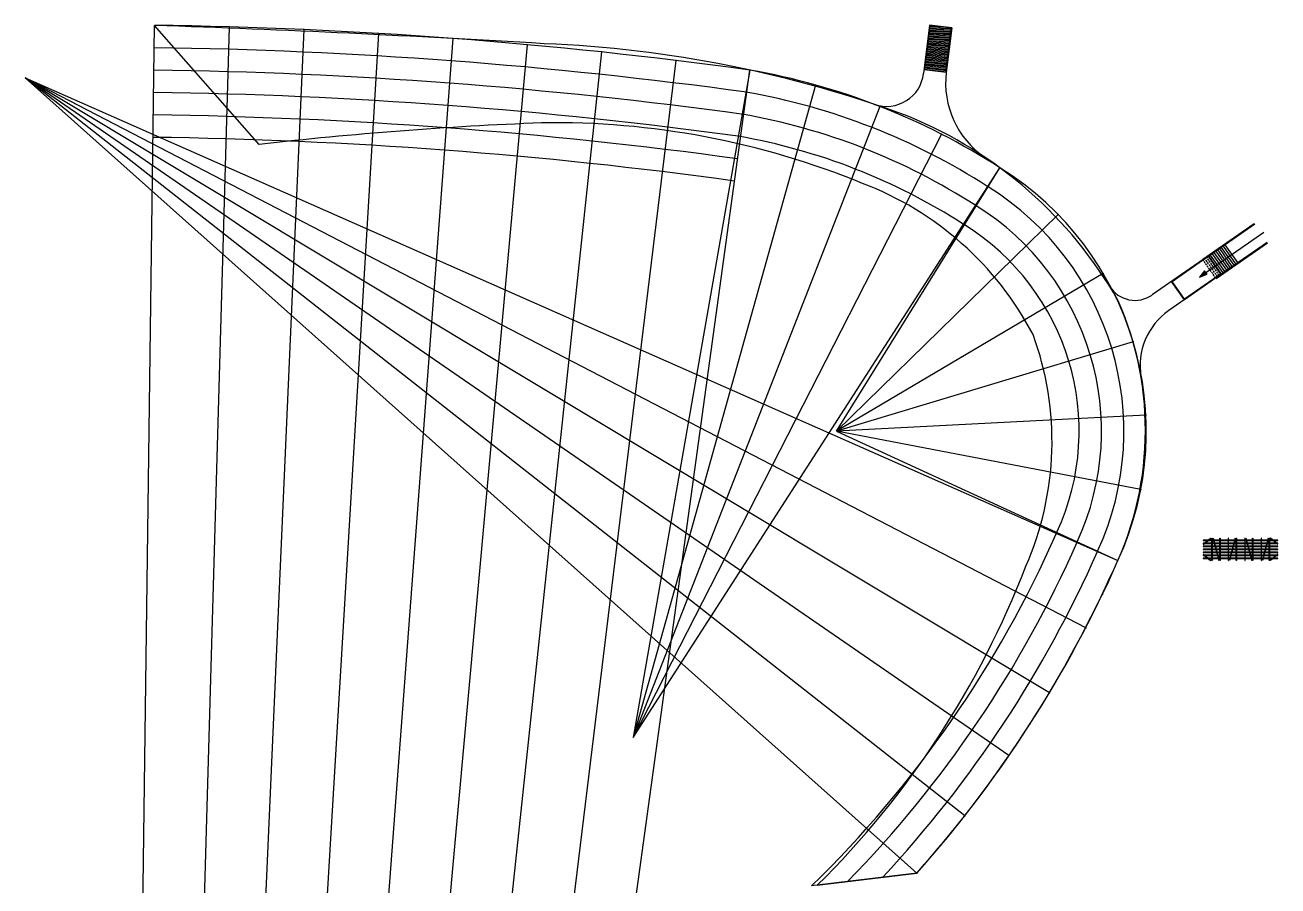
# Model space of a CAD drawing. Extents: x 10241 to 1500931, y -537358 to 142253.
# Drawn here: x 834729 to 1002575, y -5239 to 110064 of the extents above; entities that cross this region are included whole.
import ezdxf

# ---------------------------------------------------------------- set-up
doc = ezdxf.new("R2010")
doc.units = 0
doc.header["$LTSCALE"] = 1000
doc.header["$MEASUREMENT"] = 0
doc.linetypes.add('DASH', pattern=[0.35, 0.25, -0.1])
for name, color, linetype in [('A-G-PATTERN', 157, 'Continuous'), ('A-G-VISIBLE', 9, 'Continuous'), ('A-P-BELOW', 73, 'DASH'), ('A-P-STAIR', 4, 'Continuous'), ('PUB_DIM', 3, 'Continuous'), ('W-STEEL_FRAME钢架', 3, 'Continuous'), ('W-STEEL_KEEL钢龙骨', 5, 'Continuous'), ('标注', 3, 'Continuous')]:
    doc.layers.add(name, color=color, linetype=linetype)

# ---------------------------------------------------------------- blocks, each defined once
blk = doc.blocks.new('sdfgdfgdfg')
at = {"layer": 'A-G-PATTERN', "linetype": 'Continuous'}
h = blk.add_hatch(dxfattribs=at)
h.set_pattern_fill('ANSI31', color=256, scale=50, angle=308.09113)
h.set_pattern_definition([(353.091126, (-499234618.08, -3106399135.15), (19.096132141, 157.597272303), [])])
h.paths.add_polyline_path([(282765, 116252), (285743, 115891), (286465, 121847), (283486, 122208)])
at = {"layer": '标注', "linetype": 'Continuous'}
h = blk.add_hatch(color=256, dxfattribs=at)
h.dxf.hatch_style = 1
h.paths.add_polyline_path([(319650, 88449), (320673, 88846), (320349, 89300)])
at = {"layer": 'A-G-VISIBLE', "linetype": 'Continuous'}
for p, q in [((283486, 122208, 2850), (282699, 115713, 2850)), ((286465, 121847, 2850), (285741, 115877, 2850)), ((322324, 92337, 2850), (313309, 86054, 2850)), ((320115, 90798, 2850), (320172, 90716, 2850)), ((322569, 88851, 2850), (320911, 91230, 2850)), ((324040, 89876, 2850), (315555, 83962, 2850))]:
    blk.add_line(p, q, dxfattribs=at)
at = {"layer": 'A-G-VISIBLE', "linetype": 'Continuous', "elevation": 2850, "flags": 128}
blk.add_lwpolyline([(281795, 8634, 0.0755043), (307686, 48284, 0.2261689), (308743, 85356, 0.1660203), (280741, 109958, 0.0783155), (231870, 119715, 0.0061442), (179688, 122168)], format="xyb", dxfattribs=at)
at = {"layer": 'A-G-VISIBLE', "linetype": 'Continuous', "flags": 128}
for points, elevation in [([(193689, 106213), (179688, 122168)], 2850), ([(268465, 7001), (281795, 8634)], 3800)]:
    blk.add_lwpolyline(points, dxfattribs=dict(at, elevation=elevation))
at = {"layer": 'A-G-VISIBLE', "linetype": 'Continuous', "elevation": 2850, "flags": 128}
for points in [[(282765, 116252), (285743, 115891), (286465, 121847), (283486, 122208)], [(282820, 116295), (285699, 115947), (286409, 121804), (283530, 122153)], [(317647, 85420), (315931, 87881), (320854, 91312), (322569, 88851)], [(317659, 85490), (316001, 87869), (320841, 91243), (322499, 88864)]]:
    blk.add_lwpolyline(points, close=True, dxfattribs=at)
at = {"layer": 'A-G-VISIBLE', "linetype": 'Continuous', "elevation": 2850}
blk.add_lwpolyline([(268465, 7001, 0.10628), (296392, 49716, 0.1938436), (297367, 80751, 0.1831466), (274528, 101000, 0.1016936), (231523, 109109, 0.0185237), (193689, 106213)], format="xyb", dxfattribs=at)
at = {"layer": 'A-G-VISIBLE', "linetype": 'Continuous'}
for centre, radius, start, end in [((297654, 114434, 2850), 12000, 173.09113, 236.02526), ((277736, 116314, 2850), 5000, 251.49583, 353.09112), ((311022, 89335, 2850), 4000, 211.99979, 304.8773), ((320701, 76579, 2850), 9000, 124.8773, 189.55885)]:
    blk.add_arc(centre, radius, start, end, dxfattribs=at)
at = {"layer": 'A-P-BELOW', "linetype": 'DASH'}
for p, q in [((321831, 88337, 2850), (320172, 90716, 2850)), ((322077, 88508, 2850), (320419, 90887, 2850)), ((322323, 88680, 2850), (320665, 91059, 2850))]:
    blk.add_line(p, q, dxfattribs=at)
at = {"layer": 'A-P-STAIR', "linetype": 'Continuous'}
for p, q in [((327006, 95601, 2850), (320115, 90798, 2850)), ((327064, 95519, 2850), (320172, 90716, 2850)), ((321831, 88337, 2850), (328722, 93140, 2850)), ((321888, 88255, 2850), (328779, 93058, 2850)), ((324292, 90052, 2850), (322634, 92431, 2850)), ((324538, 90224, 2850), (322880, 92603, 2850)), ((324784, 90395, 2850), (323126, 92774, 2850)), ((322815, 89023, 2850), (321157, 91402, 2850)), ((323061, 89194, 2850), (321403, 91573, 2850)), ((323307, 89366, 2850), (321649, 91745, 2850)), ((323554, 89537, 2850), (321895, 91917, 2850)), ((323800, 89709, 2850), (322141, 92088, 2850)), ((324046, 89881, 2850), (322387, 92260, 2850))]:
    blk.add_line(p, q, dxfattribs=at)
at = {"layer": '标注', "linetype": 'Continuous'}
blk.add_line((320511, 89073, 2850), (328274, 94484, 2850), dxfattribs=at)
at = {"layer": '标注', "linetype": 'Continuous', "elevation": 2850, "flags": 128}
blk.add_lwpolyline([(319650, 88449), (320673, 88846), (320349, 89300)], close=True, dxfattribs=at)
blk = doc.blocks.new('*U49')
at = {"layer": 'W-STEEL_KEEL钢龙骨'}
blk.add_lwpolyline([(-5000, -20), (5000, -20), (5000, 20), (-5000, 20)], close=True, dxfattribs=at)
blk = doc.blocks.new('*U50')
at = {"layer": 'W-STEEL_KEEL钢龙骨', "color": 0, "linetype": 'ByBlock', "lineweight": -2, "transparency": 16777216}
for p in [(0, 2400), (0, 2000), (0, 1600), (0, 1200), (0, 800), (0, 400), (0, 0)]:
    blk.add_blockref('*U49', p, dxfattribs=at)

msp = doc.modelspace()

# ---------------------------------------------------------------- linework, layer by layer
at = {"layer": 'A-P-STAIR'}
for points in [[(872079.4, 109451.3), (843560.8, -537358.2)], [(843561, -537356.3), (852087.8, 110023.6)], [(862085.8, 109814.7), (843561, -537356.3)], [(882066.2, 108933.7), (843560.8, -537358.2)], [(902009.8, 107436), (843561, -537356.3)], [(892043.8, 108261.9), (843561.2, -537348.8)], [(911961.9, 106456.4), (843560.8, -537358.2)], [(921897.7, 105323.1), (843560.8, -537358.2)], [(834729.3, 102992.9), (981146.5, 38362.8)], [(834729.3, 102992.9), (954194.9, -3510.7)], [(976825.2, 29346.4), (834729.3, 102992.9)], [(971949.4, 20617.5), (834729.3, 102992.9)], [(966538, 12210.1), (834729.3, 102992.9)], [(960612.2, 4157), (834729.3, 102992.9)], [(843561, -537356.3), (931814.8, 104036.5)], [(931814.8, 104036.5), (916196.3, 14629.5)], [(940642.9, 102036.1), (916196.3, 14629.5)], [(949227.9, 99166.2), (916196.3, 14629.5)], [(957484.3, 95455.5), (916196.3, 14629.5)], [(916196.3, 14629.5), (965330.1, 90940.8)], [(943454.3, 55692.2), (965330.1, 90940.8)], [(973112.1, 84699.5), (943454.4, 55692.3)], [(979179.3, 76780.9), (943454.4, 55692.3)], [(983180.8, 67642.7), (943454.3, 55692.2)], [(984885.1, 57813.6), (943454.5, 55692.3)], [(943454.4, 55692.3), (981146.5, 38362.8)], [(984193.6, 47861.8), (943454.5, 55692.3)], [(954195.2, -3510.4), (940091.1, -5238.7)]]:
    msp.add_lwpolyline(points, dxfattribs=at)
for points in [[(931814.8, 104036.5, 0.03090172), (852087.8, 110023.6, 0.25893786)], [(931405.8, 101064.5, 0.03090172), (852048.3, 107023.9, 0.03090172)], [(930996.9, 98092.5, 0.03090172), (852008.8, 104024.1, 0.03090172)], [(930588, 95120.5, 0.03090172), (851969.3, 101024.4, 0.03090172)], [(963706, 88418.4, 0.10010789), (931298.5, 101081.2, 0.10010789)], [(930179, 92148.5, 0.03090172), (851929.8, 98024.6, 0.03090172)], [(962081.9, 85896, 0.10010789), (930782.3, 98126, 0.10010789)], [(929770.1, 89176.5, 0.03090172), (851890.3, 95024.9, 0.03090172)], [(960457.9, 83373.7, 0.10010789), (930266, 95170.7, 0.10010789)], [(978420.8, 39615.9, 0.37820079), (963748.1, 88391.8, 0.37820079)], [(975695, 40869.1, 0.37820079), (962166.2, 85842.8, 0.37820079)], [(972969.3, 42122.3, 0.37820079), (960584.2, 83293.8, 0.37820079)], [(940091.1, -5238.7, 0.09608053), (972912.9, 41997.1, 0.07826204)], [(944930.9, -4645.7, 0.08972604), (975657.4, 40785.7, 0.07826204)], [(949625.7, -4070.5, 0.08380412), (978402, 39574.2, 0.07826204)]]:
    msp.add_lwpolyline(points, format="xyb", dxfattribs=at)
at = {"layer": 'A-P-STAIR', "color": 240, "true_color": 0xed1f24}
msp.add_lwpolyline([(965330.1, 90940.8, 0.10010789), (931814.8, 104036.5, 0.30224667)], format="xyb", dxfattribs=at)
at = {"layer": 'A-P-STAIR', "color": 2}
msp.add_lwpolyline([(981146.5, 38362.8, 0.37820079), (965330.1, 90940.8, 1.23013231)], format="xyb", dxfattribs=at)
at = {"layer": 'A-P-STAIR', "color": 6}
msp.add_lwpolyline([(954194.9, -3510.7, 0.07826204), (981146.5, 38362.8, -1.04855407)], format="xyb", dxfattribs=at)
at = {"layer": 'A-P-STAIR'}
for p in [(862085.8, 109814.7), (872079.4, 109451.3), (882066.2, 108933.7), (892043.8, 108261.9), (902009.8, 107436), (911961.9, 106456.4), (921897.7, 105323.1), (940642.9, 102036.1), (949227.9, 99166.2), (957484.3, 95455.5), (973112.1, 84699.5), (973112.1, 84699.5), (973112.2, 84699.4), (979179.3, 76780.9), (979179.3, 76780.9), (979179.4, 76780.8), (983180.8, 67642.8), (983180.8, 67642.8), (983180.8, 67642.7), (984885.1, 57813.6), (984885.1, 57813.6), (984885.1, 57813.6), (984193.6, 47861.8), (984193.6, 47861.8), (984193.6, 47861.8), (979056.3, 33820.8), (976825.2, 29346.4), (976825.2, 29346.4), (974455.5, 24943.9), (971949.3, 20617.4), (971949.4, 20617.5), (969309.3, 16371.6), (966537.9, 12209.9), (966538, 12210.1), (963638, 8137.3), (960612, 4156.8), (960612.2, 4157), (957463.6, 273.2), (954195.2, -3510.4)]:
    msp.add_point(p, dxfattribs=at)
at = {"layer": 'PUB_DIM'}
for p, q in [((993738.3, 40052.4), (993752.3, 40052.4)), ((993738.3, 39652.4), (993752.3, 39652.4)), ((993745.3, 40059.4), (993745.3, 40045.4)), ((993745.3, 39659.4), (993745.3, 39645.4))]:
    msp.add_line(p, q, dxfattribs=at)
at = {"layer": 'W-STEEL_FRAME钢架'}
for p, q in [((992575.3, 40502.4), (993625.3, 41352.4)), ((992575.3, 40557.7), (993557, 41352.4)), ((993845.1, 41352.4), (994659.1, 38352.4)), ((993891.6, 41352.4), (994705.6, 38352.4)), ((996859.1, 41352.4), (996045.1, 38352.4)), ((996905.6, 41352.4), (996091.6, 38352.4)), ((998245.1, 41352.4), (999059.1, 38352.4)), ((998291.6, 41352.4), (999105.6, 38352.4)), ((1001259.1, 41352.4), (1000445.1, 38352.4)), ((1001305.6, 41352.4), (1000491.6, 38352.4)), ((1002575.3, 40502.4), (1001525.3, 41352.4)), ((1002575.3, 40557.7), (1001593.7, 41352.4)), ((992575.3, 39202.4), (993625.3, 38352.4)), ((992575.3, 39147.1), (993557, 38352.4)), ((1002575.3, 39202.4), (1001525.3, 38352.4)), ((1002575.3, 39147.1), (1001593.7, 38352.4))]:
    msp.add_line(p, q, dxfattribs=at)
for points in [[(993725.3, 41352.4), (993768.3, 41352.4), (993768.3, 38352.4), (993725.3, 38352.4)], [(994782.3, 41352.4), (994825.3, 41352.4), (994825.3, 38352.4), (994782.3, 38352.4)], [(995968.3, 41352.4), (995925.3, 41352.4), (995925.3, 38352.4), (995968.3, 38352.4)], [(996982.3, 41352.4), (997025.3, 41352.4), (997025.3, 38352.4), (996982.3, 38352.4)], [(998168.3, 41352.4), (998125.3, 41352.4), (998125.3, 38352.4), (998168.3, 38352.4)], [(999182.3, 41352.4), (999225.3, 41352.4), (999225.3, 38352.4), (999182.3, 38352.4)], [(1000368.3, 41352.4), (1000325.3, 41352.4), (1000325.3, 38352.4), (1000368.3, 38352.4)], [(1001382.3, 41352.4), (1001425.3, 41352.4), (1001425.3, 38352.4), (1001382.3, 38352.4)]]:
    msp.add_lwpolyline(points, close=True, dxfattribs=at)

# ---------------------------------------------------------------- block references
at = {"layer": 'A-P-STAIR'}
msp.add_blockref('sdfgdfgdfg', (672400.3, -12144.4, -2850.2), dxfattribs=at)
at = {"layer": 'W-STEEL_KEEL钢龙骨'}
msp.add_blockref('*U50', (997575.3, 38652.4), dxfattribs=at)

doc.saveas('drawing.dxf')
